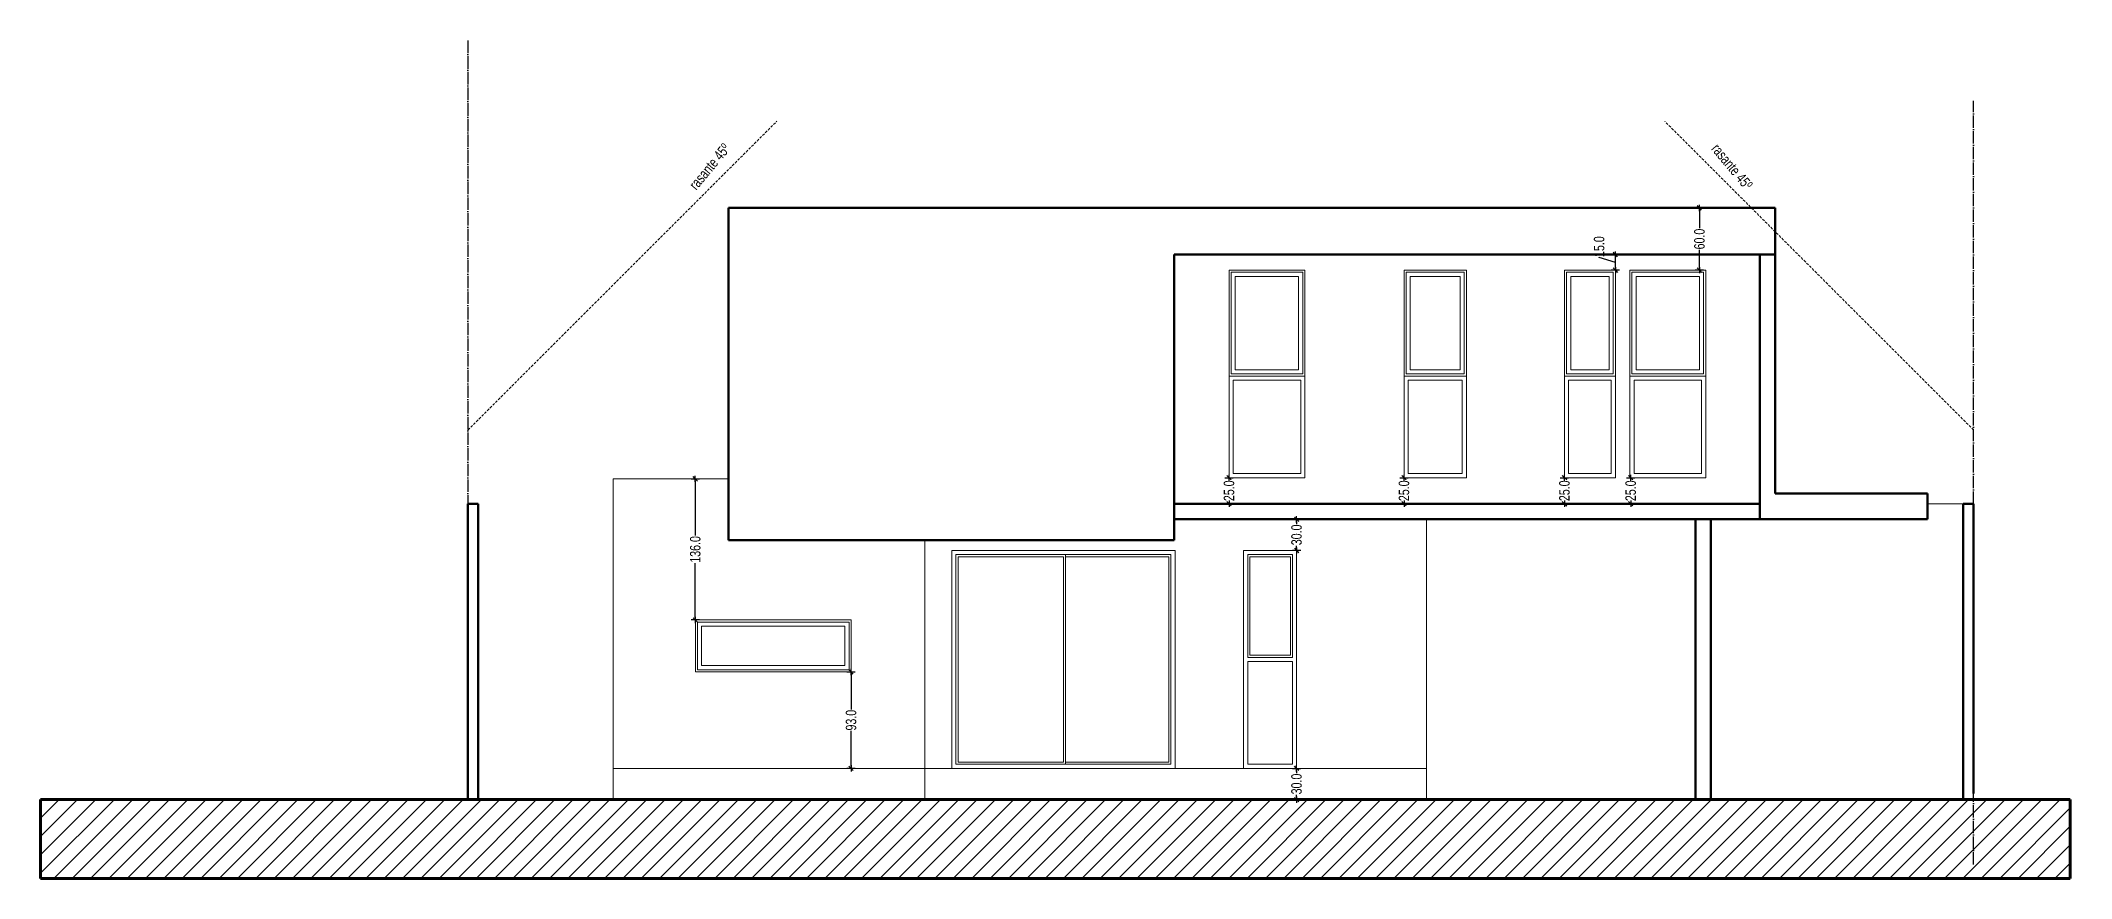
# Model space of a CAD drawing. Header units: centimetres. Extents: x 56177 to 99483, y 493 to 15482.
# Drawn here: x 67968 to 69924, y 3733 to 4540 of the extents above; entities that cross this region are included whole.
import ezdxf

# ---------------------------------------------------------------- set-up
doc = ezdxf.new("R2010")
doc.units = ezdxf.units.CM
doc.header["$MEASUREMENT"] = 0
doc.linetypes.add('ACAD_ISO04W100', pattern=[30, 24, -3, 0, -3])
doc.linetypes.add('HIDDEN', pattern=[0.375, 0.25, -0.125])
for name, color, linetype, lineweight in [('0.1', 253, 'Continuous', 13), ('0.1 COTAS', 52, 'Continuous', 13), ('0.15 PROYECCIONES', 6, 'HIDDEN', 15), ('0.15 TEXTOS', 212, 'Continuous', 20), ('0.5 MUROS', 1, 'Continuous', 50), ('0.8 TERRENO', 5, 'Continuous', 80)]:
    doc.layers.add(name, color=color, linetype=linetype, lineweight=lineweight)
doc.layers.add('0.10 EJES', color=120, linetype='ACAD_ISO04W100')
doc.layers.add('0.12 MOBILIARIO BLOQUES', color=251, linetype='Continuous', lineweight=13, true_color=0x616161)
doc.layers.add('COLOR_ NARANJO', color=2, linetype='Continuous', true_color=0xffff14)
doc.styles.add('NICOLAS 2', font='swisscl.ttf')
doc.dimstyles.new('NICO CMS PEQUEÑAS', dxfattribs={"dimtxt": 10, "dimasz": 2, "dimexe": 0.18, "dimexo": 0.0625, "dimgap": 0.09, "dimtad": 0, "dimdec": 1, "dimzin": 0, "dimdsep": 46, "dimtxsty": 'NICOLAS 2', "dimblk": 'CRUZ2', "dimcen": 0.09, "dimse1": 1, "dimse2": 1, "dimclrd": 256, "dimclrt": 2, "dimadec": 0, "dimazin": 0, "dimtfac": 1, "dimtdec": 1, "dimtofl": 0, "dimtmove": 1, "dimatfit": 2, "dimldrblk": 'CRUZ2', "dimfxl": 1, "dimtolj": 1, "dimtzin": 0, "dimarcsym": 0})

msp = doc.modelspace()

# ---------------------------------------------------------------- texts
at = {"layer": '0.15 TEXTOS', "char_height": 10, "width": 489.6147, "style": 'NICOLAS 2'}
for insert, attachment_point, rotation in [((68625.14, 4441.65), 3, 50.27618), ((69584.12, 4441.65), 1, 309.72382)]:
    msp.add_mtext('rasante 45º', dxfattribs=dict(at, insert=insert, attachment_point=attachment_point, rotation=rotation))

# ---------------------------------------------------------------- blocks, each defined once
blk = doc.blocks.new('CRUZ2')
at = {"layer": 'COLOR_ NARANJO', "color": 8}
for p, q in [((-1.5, 0), (1.5, 0)), ((0, 2), (0, -2))]:
    blk.add_line(p, q, dxfattribs=at)
at = {"layer": 'COLOR_ NARANJO', "color": 4}
blk.add_lwpolyline([(-1.06, -1.06), (0, 0), (1.06, 1.06)], dxfattribs=at)
blk = doc.blocks.new('*D216')
at = {"layer": '0.1 COTAS', "lineweight": -2, "transparency": 16777216}
for p, q in [((69112.6, 4116.6), (69112.6, 4116.5)), ((69112.6, 4095.6), (69112.6, 4095.7))]:
    blk.add_line(p, q, dxfattribs=at)
at = {"layer": 'Defpoints', "color": 0, "transparency": 16777216}
for p in [(69112.6, 4118.6), (69112.6, 4093.6), (69112.6, 4093.6)]:
    blk.add_point(p, dxfattribs=at)
at = {"layer": '0.1 COTAS', "lineweight": -2, "transparency": 16777216, "xscale": 2, "yscale": 2, "zscale": 2}
for p, rotation in [((69112.6, 4118.6), 90), ((69112.6, 4093.6), 270)]:
    blk.add_blockref('CRUZ2', p, dxfattribs=dict(at, rotation=rotation))
at = {"layer": '0.1 COTAS', "color": 2, "transparency": 16777216, "insert": (69112.6, 4106.1), "char_height": 10, "attachment_point": 5, "rotation": 90, "style": 'NICOLAS 2'}
blk.add_mtext('\\A1;25.0', dxfattribs=at)
blk = doc.blocks.new('*D217')
at = {"layer": '0.1 COTAS', "lineweight": -2, "transparency": 16777216}
for p, q in [((69281.1, 4116.6), (69281.1, 4116.5)), ((69281.1, 4095.6), (69281.1, 4095.7))]:
    blk.add_line(p, q, dxfattribs=at)
at = {"layer": 'Defpoints', "color": 0, "transparency": 16777216}
for p in [(69281.1, 4118.6), (69281.1, 4093.6), (69281.1, 4093.6)]:
    blk.add_point(p, dxfattribs=at)
at = {"layer": '0.1 COTAS', "lineweight": -2, "transparency": 16777216, "xscale": 2, "yscale": 2, "zscale": 2}
for p, rotation in [((69281.1, 4118.6), 90), ((69281.1, 4093.6), 270)]:
    blk.add_blockref('CRUZ2', p, dxfattribs=dict(at, rotation=rotation))
at = {"layer": '0.1 COTAS', "color": 2, "transparency": 16777216, "insert": (69281.1, 4106.1), "char_height": 10, "attachment_point": 5, "rotation": 90, "style": 'NICOLAS 2'}
blk.add_mtext('\\A1;25.0', dxfattribs=at)
blk = doc.blocks.new('*D218')
at = {"layer": '0.1 COTAS', "lineweight": -2, "transparency": 16777216}
for p, q in [((69435.6, 4116.6), (69435.6, 4116.5)), ((69435.6, 4095.6), (69435.6, 4095.7))]:
    blk.add_line(p, q, dxfattribs=at)
at = {"layer": 'Defpoints', "color": 0, "transparency": 16777216}
for p in [(69435.6, 4118.6), (69435.6, 4093.6), (69435.6, 4093.6)]:
    blk.add_point(p, dxfattribs=at)
at = {"layer": '0.1 COTAS', "lineweight": -2, "transparency": 16777216, "xscale": 2, "yscale": 2, "zscale": 2}
for p, rotation in [((69435.6, 4118.6), 90), ((69435.6, 4093.6), 270)]:
    blk.add_blockref('CRUZ2', p, dxfattribs=dict(at, rotation=rotation))
at = {"layer": '0.1 COTAS', "color": 2, "transparency": 16777216, "insert": (69435.6, 4106.1), "char_height": 10, "attachment_point": 5, "rotation": 90, "style": 'NICOLAS 2'}
blk.add_mtext('\\A1;25.0', dxfattribs=at)
blk = doc.blocks.new('*D219')
at = {"layer": '0.1 COTAS', "lineweight": -2, "transparency": 16777216}
for p, q in [((69499.4, 4116.6), (69499.4, 4116.5)), ((69499.4, 4095.6), (69499.4, 4095.7))]:
    blk.add_line(p, q, dxfattribs=at)
at = {"layer": 'Defpoints', "color": 0, "transparency": 16777216}
for p in [(69498.6, 4118.6), (69498.6, 4093.6), (69499.4, 4093.6)]:
    blk.add_point(p, dxfattribs=at)
at = {"layer": '0.1 COTAS', "lineweight": -2, "transparency": 16777216, "xscale": 2, "yscale": 2, "zscale": 2}
for p, rotation in [((69499.4, 4118.6), 90), ((69499.4, 4093.6), 270)]:
    blk.add_blockref('CRUZ2', p, dxfattribs=dict(at, rotation=rotation))
at = {"layer": '0.1 COTAS', "color": 2, "transparency": 16777216, "insert": (69499.4, 4106.1), "char_height": 10, "attachment_point": 5, "rotation": 90, "style": 'NICOLAS 2'}
blk.add_mtext('\\A1;25.0', dxfattribs=at)
blk = doc.blocks.new('*D220')
at = {"layer": '0.1 COTAS', "lineweight": -2, "transparency": 16777216}
for p, q in [((69565.6, 4376.6), (69565.6, 4359)), ((69565.6, 4320.6), (69565.6, 4338.2))]:
    blk.add_line(p, q, dxfattribs=at)
at = {"layer": 'Defpoints', "color": 0, "transparency": 16777216}
for p in [(69565.6, 4378.6), (69571.6, 4378.6), (69571.6, 4318.6)]:
    blk.add_point(p, dxfattribs=at)
at = {"layer": '0.1 COTAS', "lineweight": -2, "transparency": 16777216, "xscale": 2, "yscale": 2, "zscale": 2}
for p, rotation in [((69565.6, 4378.6), 90), ((69565.6, 4318.6), 270)]:
    blk.add_blockref('CRUZ2', p, dxfattribs=dict(at, rotation=rotation))
at = {"layer": '0.1 COTAS', "color": 2, "transparency": 16777216, "insert": (69565.6, 4348.6), "char_height": 10, "attachment_point": 5, "rotation": 90, "style": 'NICOLAS 2'}
blk.add_mtext('\\A1;60.0', dxfattribs=at)
blk = doc.blocks.new('*D221')
at = {"layer": '0.1 COTAS', "lineweight": -2, "transparency": 16777216}
for p, q in [((69469, 4330.8), (69469, 4331)), ((69484.6, 4326.1), (69469, 4330.8)), ((69484.6, 4320.6), (69484.6, 4331.6))]:
    blk.add_line(p, q, dxfattribs=at)
at = {"layer": 'Defpoints', "color": 0, "transparency": 16777216}
for p in [(69484.6, 4333.6), (69484.6, 4333.6), (69484.6, 4318.6)]:
    blk.add_point(p, dxfattribs=at)
at = {"layer": '0.1 COTAS', "lineweight": -2, "transparency": 16777216, "xscale": 2, "yscale": 2, "zscale": 2}
for p, rotation in [((69484.6, 4333.6), 90), ((69484.6, 4318.6), 270)]:
    blk.add_blockref('CRUZ2', p, dxfattribs=dict(at, rotation=rotation))
at = {"layer": '0.1 COTAS', "color": 2, "transparency": 16777216, "insert": (69469, 4341.3), "char_height": 10, "attachment_point": 5, "rotation": 90, "style": 'NICOLAS 2'}
blk.add_mtext('\\A1;15.0', dxfattribs=at)
blk = doc.blocks.new('*D222')
at = {"layer": '0.1 COTAS', "lineweight": -2, "transparency": 16777216}
for p, q in [((69177.6, 3836.6), (69177.6, 3834)), ((69177.6, 3810.6), (69177.6, 3813.2))]:
    blk.add_line(p, q, dxfattribs=at)
at = {"layer": 'Defpoints', "color": 0, "transparency": 16777216}
for p in [(69177.6, 3838.6), (69177.6, 3808.6), (69177.6, 3808.6)]:
    blk.add_point(p, dxfattribs=at)
at = {"layer": '0.1 COTAS', "lineweight": -2, "transparency": 16777216, "xscale": 2, "yscale": 2, "zscale": 2}
for p, rotation in [((69177.6, 3838.6), 90), ((69177.6, 3808.6), 270)]:
    blk.add_blockref('CRUZ2', p, dxfattribs=dict(at, rotation=rotation))
at = {"layer": '0.1 COTAS', "color": 2, "transparency": 16777216, "insert": (69177.6, 3823.6), "char_height": 10, "attachment_point": 5, "rotation": 90, "style": 'NICOLAS 2'}
blk.add_mtext('\\A1;30.0', dxfattribs=at)
blk = doc.blocks.new('*D223')
at = {"layer": '0.1 COTAS', "lineweight": -2, "transparency": 16777216}
for p, q in [((69177.6, 4076.6), (69177.6, 4074)), ((69177.6, 4050.6), (69177.6, 4053.2))]:
    blk.add_line(p, q, dxfattribs=at)
at = {"layer": 'Defpoints', "color": 0, "transparency": 16777216}
for p in [(69177.6, 4078.6), (69177.6, 4078.6), (69177.6, 4048.6)]:
    blk.add_point(p, dxfattribs=at)
at = {"layer": '0.1 COTAS', "lineweight": -2, "transparency": 16777216, "xscale": 2, "yscale": 2, "zscale": 2}
for p, rotation in [((69177.6, 4078.6), 90), ((69177.6, 4048.6), 270)]:
    blk.add_blockref('CRUZ2', p, dxfattribs=dict(at, rotation=rotation))
at = {"layer": '0.1 COTAS', "color": 2, "transparency": 16777216, "insert": (69177.6, 4063.6), "char_height": 10, "attachment_point": 5, "rotation": 90, "style": 'NICOLAS 2'}
blk.add_mtext('\\A1;30.0', dxfattribs=at)
blk = doc.blocks.new('*D224')
at = {"layer": '0.1 COTAS', "lineweight": -2, "transparency": 16777216}
for p, q in [((68748.6, 3929.6), (68748.6, 3895.5)), ((68748.6, 3840.6), (68748.6, 3874.7))]:
    blk.add_line(p, q, dxfattribs=at)
at = {"layer": 'Defpoints', "color": 0, "transparency": 16777216}
for p in [(68748.6, 3931.6), (68748.6, 3838.6), (68748.6, 3838.6)]:
    blk.add_point(p, dxfattribs=at)
at = {"layer": '0.1 COTAS', "lineweight": -2, "transparency": 16777216, "xscale": 2, "yscale": 2, "zscale": 2}
for p, rotation in [((68748.6, 3931.6), 90), ((68748.6, 3838.6), 270)]:
    blk.add_blockref('CRUZ2', p, dxfattribs=dict(at, rotation=rotation))
at = {"layer": '0.1 COTAS', "color": 2, "transparency": 16777216, "insert": (68748.6, 3885.1), "char_height": 10, "attachment_point": 5, "rotation": 90, "style": 'NICOLAS 2'}
blk.add_mtext('\\A1;93.0', dxfattribs=at)
blk = doc.blocks.new('*D225')
at = {"layer": '0.1 COTAS', "lineweight": -2, "transparency": 16777216}
for p, q in [((68598.6, 4115.6), (68598.6, 4063)), ((68598.6, 3983.6), (68598.6, 4036.2))]:
    blk.add_line(p, q, dxfattribs=at)
at = {"layer": 'Defpoints', "color": 0, "transparency": 16777216}
for p in [(68598.6, 4117.6), (68598.6, 4117.6), (68598.6, 3981.6)]:
    blk.add_point(p, dxfattribs=at)
at = {"layer": '0.1 COTAS', "lineweight": -2, "transparency": 16777216, "xscale": 2, "yscale": 2, "zscale": 2}
for p, rotation in [((68598.6, 4117.6), 90), ((68598.6, 3981.6), 270)]:
    blk.add_blockref('CRUZ2', p, dxfattribs=dict(at, rotation=rotation))
at = {"layer": '0.1 COTAS', "color": 2, "transparency": 16777216, "insert": (68598.6, 4049.6), "char_height": 10, "attachment_point": 5, "rotation": 90, "style": 'NICOLAS 2'}
blk.add_mtext('\\A1;136.0', dxfattribs=at)

# ---------------------------------------------------------------- dimensions: what is measured, and where the dimension line sits
at = {"layer": '0.1 COTAS'}
for base, p1, p2, picture, middle in [((69565.6, 4378.6), (69571.63, 4318.6), (69571.63, 4378.6), '*D220', (69565.6, 4348.6)), ((69484.63, 4333.6), (69484.63, 4318.6), (69484.63, 4333.6), '*D221', (69468.95, 4331.07)), ((68598.63, 4117.6), (68598.63, 3981.6), (68598.63, 4117.6), '*D225', (68598.63, 4049.6)), ((69112.63, 4093.6), (69112.63, 4118.6), (69112.63, 4093.6), '*D216', (69112.63, 4106.1)), ((69281.13, 4093.6), (69281.13, 4118.6), (69281.13, 4093.6), '*D217', (69281.13, 4106.1)), ((69435.63, 4093.6), (69435.63, 4118.6), (69435.63, 4093.6), '*D218', (69435.63, 4106.1)), ((69499.45, 4093.6), (69498.63, 4118.6), (69498.63, 4093.6), '*D219', (69499.45, 4106.1)), ((69177.63, 4078.6), (69177.63, 4048.6), (69177.63, 4078.6), '*D223', (69177.63, 4063.6)), ((68748.63, 3838.6), (68748.63, 3931.6), (68748.63, 3838.6), '*D224', (68748.63, 3885.1)), ((69177.63, 3808.6), (69177.63, 3838.6), (69177.63, 3808.6), '*D222', (69177.63, 3823.6))]:
    dim = msp.add_linear_dim(base=base, p1=p1, p2=p2, angle=90, dimstyle='NICO CMS PEQUEÑAS', dxfattribs=at)
    dim.commit()
    dim.dimension.update_dxf_attribs({"geometry": picture, "text_midpoint": middle})

# ---------------------------------------------------------------- hatches: boundary and pattern name
at = {"layer": '0.1'}
h = msp.add_hatch(dxfattribs=at)
h.set_pattern_fill('ANSI31', color=256, scale=100, style=0)
h.set_pattern_definition([(45, (-113.575, -1340.897), (-8.8388348, 8.8388348), [])])
h.paths.add_polyline_path([(67968.14, 3808.6), (69923.76, 3808.6), (69922.6, 3732.65), (67968.14, 3732.65)])

# ---------------------------------------------------------------- linework, layer by layer
at = {"layer": '0.10 EJES', "ltscale": 0.5}
for p, q in [((68379.63, 4539.79), (68379.63, 3808.6)), ((69829.63, 3746.05), (69829.63, 4481.65))]:
    msp.add_line(p, q, dxfattribs=at)
at = {"layer": '0.12 MOBILIARIO BLOQUES'}
for p, q in [((69114.63, 4316.6), (69183.63, 4316.6)), ((69114.63, 4218.6), (69114.63, 4316.6)), ((69183.63, 4316.6), (69183.63, 4218.6)), ((69283.13, 4316.6), (69339.13, 4316.6)), ((69283.13, 4218.6), (69283.13, 4316.6)), ((69339.13, 4316.6), (69339.13, 4218.6)), ((69437.63, 4316.6), (69482.63, 4316.6)), ((69437.63, 4218.6), (69437.63, 4316.6)), ((69482.63, 4316.6), (69482.63, 4218.6)), ((69569.63, 4316.6), (69500.63, 4316.6)), ((69500.63, 4316.6), (69500.63, 4218.6)), ((69569.63, 4218.6), (69569.63, 4316.6)), ((69112.63, 4216.6), (69185.63, 4216.6)), ((69114.63, 4218.6), (69183.63, 4218.6)), ((69281.13, 4216.6), (69341.13, 4216.6)), ((69283.13, 4218.6), (69339.13, 4218.6)), ((69435.63, 4216.6), (69484.63, 4216.6)), ((69437.63, 4218.6), (69482.63, 4218.6)), ((69498.63, 4216.6), (69571.63, 4216.6)), ((69500.63, 4218.6), (69569.63, 4218.6)), ((68519.63, 4117.6), (68519.63, 3808.6)), ((68519.63, 4117.6), (68630.63, 4117.6)), ((69819.63, 4093.6), (69785.35, 4093.6)), ((69302.63, 4078.6), (69302.63, 3808.6)), ((68819.63, 4058.6), (68819.63, 3808.6)), ((68953.13, 4042.6), (68953.13, 3844.6)), ((68955.13, 4044.6), (68955.13, 3842.6)), ((69130.63, 3945.6), (69173.63, 3945.6)), ((69130.63, 3941.6), (69173.63, 3941.6)), ((68519.63, 3838.6), (69302.63, 3838.6))]:
    msp.add_line(p, q, dxfattribs=at)
for points in [[(69112.63, 4318.6), (69185.63, 4318.6), (69185.63, 4118.6), (69112.63, 4118.6)], [(69118.63, 4312.6), (69179.63, 4312.6), (69179.63, 4222.6), (69118.63, 4222.6)], [(69281.13, 4318.6), (69341.13, 4318.6), (69341.13, 4118.6), (69281.13, 4118.6)], [(69287.13, 4312.6), (69335.13, 4312.6), (69335.13, 4222.6), (69287.13, 4222.6)], [(69435.63, 4318.6), (69484.63, 4318.6), (69484.63, 4118.6), (69435.63, 4118.6)], [(69441.63, 4312.6), (69478.63, 4312.6), (69478.63, 4222.6), (69441.63, 4222.6)], [(69498.63, 4318.6), (69571.63, 4318.6), (69571.63, 4118.6), (69498.63, 4118.6)], [(69504.63, 4222.6), (69565.63, 4222.6), (69565.63, 4312.6), (69504.63, 4312.6)], [(69185.63, 4216.6), (69112.63, 4216.6), (69112.63, 4118.6), (69185.63, 4118.6)], [(69181.63, 4212.6), (69116.63, 4212.6), (69116.63, 4122.6), (69181.63, 4122.6)], [(69281.13, 4216.6), (69341.13, 4216.6), (69341.13, 4118.6), (69281.13, 4118.6)], [(69285.13, 4212.6), (69337.13, 4212.6), (69337.13, 4122.6), (69285.13, 4122.6)], [(69435.63, 4216.6), (69484.63, 4216.6), (69484.63, 4118.6), (69435.63, 4118.6)], [(69439.63, 4212.6), (69480.63, 4212.6), (69480.63, 4122.6), (69439.63, 4122.6)], [(69498.63, 4216.6), (69571.63, 4216.6), (69571.63, 4118.6), (69498.63, 4118.6)], [(69502.63, 4212.6), (69567.63, 4212.6), (69567.63, 4122.6), (69502.63, 4122.6)], [(68845.63, 4048.6), (69060.63, 4048.6), (69060.63, 3838.6), (68845.63, 3838.6)], [(69126.63, 4048.6), (69177.63, 4048.6), (69177.63, 3838.6), (69126.63, 3838.6)], [(68849.63, 4044.6), (69056.63, 4044.6), (69056.63, 3842.6), (68849.63, 3842.6)], [(69132.63, 4042.6), (69171.63, 4042.6), (69171.63, 3947.6), (69132.63, 3947.6)], [(68598.63, 3981.6), (68748.63, 3981.6), (68748.63, 3931.6), (68598.63, 3931.6)], [(68600.63, 3979.6), (68746.63, 3979.6), (68746.63, 3933.6), (68600.63, 3933.6)], [(68604.63, 3975.6), (68742.63, 3975.6), (68742.63, 3937.6), (68604.63, 3937.6)]]:
    msp.add_lwpolyline(points, close=True, dxfattribs=at)
for points in [[(68953.13, 3844.6), (68851.63, 3844.6), (68851.63, 4042.6), (68953.13, 4042.6)], [(68955.13, 4042.6), (69054.63, 4042.6), (69054.63, 3844.6), (68955.13, 3844.6)], [(69130.63, 3945.6), (69130.63, 4044.6), (69173.63, 4044.6), (69173.63, 3945.6)], [(69173.63, 3941.6), (69173.63, 3842.6), (69130.63, 3842.6), (69130.63, 3941.6)]]:
    msp.add_lwpolyline(points, dxfattribs=at)
at = {"layer": '0.15 PROYECCIONES', "ltscale": 10}
for p, q in [((68379.63, 4164.6), (68677.14, 4462.11)), ((69829.63, 4164.6), (69532.12, 4462.11))]:
    msp.add_line(p, q, dxfattribs=at)
at = {"layer": '0.5 MUROS', "ltscale": 10}
for p, q in [((68630.63, 4378.6), (69638.63, 4378.6)), ((68630.63, 4378.6), (68630.63, 4058.6)), ((69638.63, 4378.6), (69638.63, 4103.6)), ((69059.63, 4333.6), (69638.63, 4333.6)), ((69059.63, 4333.6), (69059.63, 4058.6)), ((69623.63, 4333.6), (69623.63, 4078.6)), ((68379.63, 4093.6), (68389.63, 4093.6)), ((68379.63, 4093.6), (68379.63, 3808.6)), ((68389.63, 4093.6), (68389.63, 3808.6)), ((69059.63, 4093.6), (69623.63, 4093.6)), ((69638.63, 4103.6), (69785.35, 4103.6)), ((69785.35, 4103.6), (69785.35, 4078.6)), ((69819.63, 4093.6), (69829.63, 4093.6)), ((69819.63, 4093.6), (69819.63, 3808.6)), ((69829.63, 4093.6), (69829.63, 3814.6)), ((69059.63, 4078.6), (69623.63, 4078.6)), ((69561.63, 4078.6), (69561.63, 3808.6)), ((69576.63, 4078.6), (69576.63, 3808.6)), ((69623.63, 4078.6), (69785.35, 4078.6)), ((68630.63, 4058.6), (69059.63, 4058.6)), ((68108.14, 3808.6), (69922.6, 3808.6))]:
    msp.add_line(p, q, dxfattribs=at)
at = {"layer": '0.8 TERRENO'}
for p, q in [((67968.14, 3808.6), (69922.6, 3808.6)), ((67968.14, 3808.6), (67968.14, 3732.65)), ((69922.6, 3732.65), (69922.6, 3808.6)), ((67968.14, 3732.65), (69922.6, 3732.65))]:
    msp.add_line(p, q, dxfattribs=at)

msp.set_redraw_order([(e.dxf.handle, doc.entitydb.next_handle()) for e in msp.query("TEXT MTEXT ATTDEF DIMENSION ARC_DIMENSION")])  # texts and dimensions are drawn at this point

doc.saveas('drawing.dxf')
